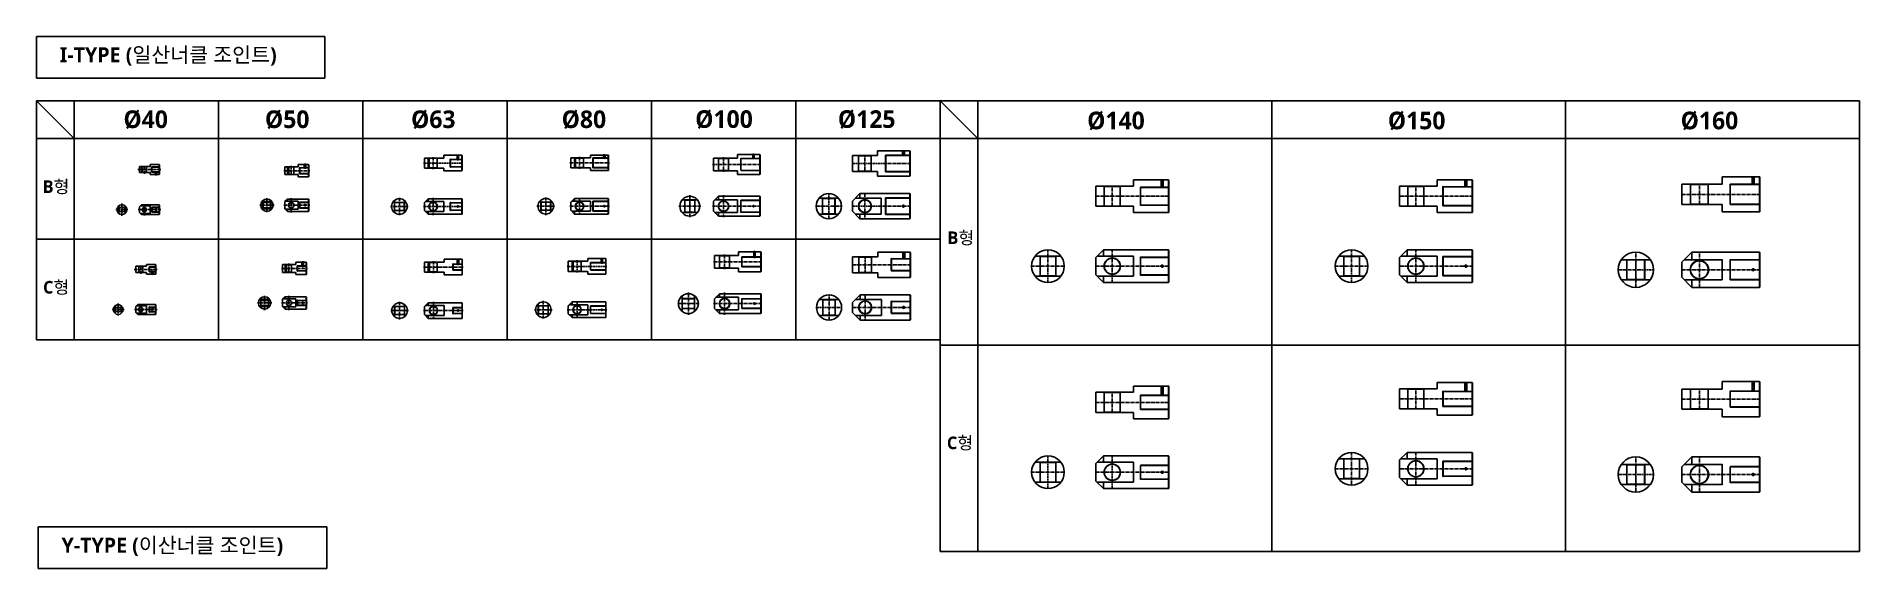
# Model space of a CAD drawing. Extents: x -819 to 29893, y -8942 to 9886.
# Drawn here: x -12 to 7239, y 2628 to 4743 of the extents above; entities that cross this region are included whole.
import ezdxf

# ---------------------------------------------------------------- set-up
doc = ezdxf.new("R2010")
doc.units = 0
doc.header["$LTSCALE"] = 10
doc.header["$MEASUREMENT"] = 0
for name, pattern in [('CENTER', [2, 1.25, -0.25, 0.25, -0.25]), ('HIDDEN', [0.375, 0.25, -0.125]), ('HIDDENX2', [0.75, 0.5, -0.25])]:
    doc.linetypes.add(name, pattern=pattern)
doc.layers.get('0').update_dxf_attribs({"linetype": 'CONTINUOUS'})
doc.layers.get('DEFPOINTS').update_dxf_attribs({"linetype": 'CONTINUOUS'})
for name, color, linetype in [('BOM-UDEF', 3, 'CONTINUOUS'), ('HIDDEN', 2, 'HIDDEN'), ('ML', 7, 'CONTINUOUS'), ('외형선', 3, 'CONTINUOUS')]:
    doc.layers.add(name, color=color, linetype=linetype)
doc.styles.add('H', font='txt.shx')
doc.styles.add('문자', font='romans.shx')

msp = doc.modelspace()

# ---------------------------------------------------------------- texts
at = {"attachment_point": 1, "style": '문자'}
for s, width, gutter_width, insert, char_height in [('{\\fMalgun Gothic|b1|i0|c129|p50;%%C40}', 124.533, 16, (334.5, 4448.8), 70), ('{\\fMalgun Gothic|b1|i0|c129|p50;%%C50}', 124.533, 16, (897.3, 4448.8), 70), ('{\\fMalgun Gothic|b1|i0|c129|p50;%%C63}', 124.533, 16, (1478.4, 4448.8), 70), ('{\\fMalgun Gothic|b1|i0|c129|p50;%%C80}', 124.533, 16, (2077.4, 4448.8), 70), ('{\\fMalgun Gothic|b1|i0|c129|p50;%%C100}', 124.533, 16, (2608.6, 4449.4), 70), ('{\\fMalgun Gothic|b1|i0|c129|p50;%%C125}', 124.533, 16, (3176, 4449.4), 70), ('{\\fMalgun Gothic|b1|i0|c129|p50;%%C140}', 124.533, 16, (4167.4, 4443.8), 70), ('{\\fMalgun Gothic|b1|i0|c129|p50;%%C150}', 124.533, 16, (5363.4, 4443.8), 70), ('{\\fMalgun Gothic|b1|i0|c129|p50;%%C160}', 124.533, 16, (6528, 4443.8), 70), ('{\\fMalgun Gothic|b1|i0|c129|p50;B형}', 655.383, 160, (12.9, 4170.8), 50), ('{\\fMalgun Gothic|b1|i0|c129|p50;B형}', 655.383, 160, (3611.3, 3967.7), 50), ('{\\fMalgun Gothic|b1|i0|c129|p50;C형}', 655.383, 160, (14.6, 3771), 50), ('{\\fMalgun Gothic|b1|i0|c129|p50;C형}', 655.383, 160, (3609.5, 3152.4), 50)]:
    msp.add_mtext_dynamic_manual_height_columns(s, width=width, gutter_width=gutter_width, heights=[0], dxfattribs=dict(at, insert=insert, char_height=char_height))
at = {"layer": 'BOM-UDEF', "char_height": 60, "attachment_point": 1, "style": 'H'}
for s, insert in [('{\\fMalgun Gothic|b1|i0|c129|p50;I\\fMalgun Gothic|b1|i0|c0|p50;-TYPE (\\fMalgun Gothic|b1|i0|c129|p50;일산너클 조인트)}', (80.8, 4699.9)), ('{\\fMalgun Gothic|b1|i0|c0|p50;Y-TYPE (\\fMalgun Gothic|b1|i0|c129|p50;이산너클 조인트)}', (88.1, 2750.4))]:
    msp.add_mtext_dynamic_manual_height_columns(s, width=1182.182, gutter_width=15, heights=[0], dxfattribs=dict(at, insert=insert))

# ---------------------------------------------------------------- linework, layer by layer
for p, q in [((-11.6, 4487.3), (-11.6, 3537.3)), ((138.4, 4337.3), (-11.6, 4487.3)), ((3582.4, 4487.3), (-11.6, 4487.3)), ((138.4, 3537.3), (138.4, 4487.3)), ((712.4, 3537.3), (712.4, 4487.3)), ((1286.4, 4487.3), (1286.4, 3537.3)), ((1860.4, 4487.3), (1860.4, 3537.3)), ((2434.4, 4487.3), (2434.4, 3537.3)), ((3008.4, 4487.3), (3008.4, 3537.3)), ((7239.4, 4487.3), (3582.4, 4487.3)), ((3732.4, 4337.3), (3582.4, 4487.3)), ((3582.4, 4487.3), (3582.4, 2695.3)), ((3732.4, 4487.3), (3732.4, 2695.3)), ((4901.4, 2695.3), (4901.4, 4487.3)), ((6070.4, 2695.3), (6070.4, 4487.3)), ((7239.4, 2695.3), (7239.4, 4487.3)), ((1286.4, 4337.3), (-11.6, 4337.3)), ((1286.4, 4337.3), (3582.4, 4337.3)), ((7239.4, 4337.3), (3582.4, 4337.3)), ((3582.4, 3937.3), (-11.6, 3937.3)), ((3582.4, 3537.3), (-11.6, 3537.3)), ((7239.4, 3516.3), (3582.4, 3516.3)), ((7239.4, 2695.3), (3582.4, 2695.3))]:
    msp.add_line(p, q)
at = {"layer": 'DEFPOINTS', "color": 0, "linetype": 'ByBlock'}
for p in [(397.7, 4226.5), (976.6, 4225), (1531.2, 4259.4), (1531.2, 4219.4), (2113.5, 4260.5), (2113.5, 4220.5), (2681.3, 4258.9), (2681.3, 4208.9), (397.7, 4201.5), (976.6, 4193.5), (2681.3, 4074.3), (1532, 3846), (2103.5, 3849), (2685.5, 3871.8), (383.1, 3829.4), (383.1, 3804.4), (967.5, 3836.3), (967.5, 3804.8), (1532, 3806), (2103.5, 3809), (2685.5, 3821.8), (2685.5, 3687.3)]:
    msp.add_point(p, dxfattribs=at)
at = {"layer": 'HIDDEN'}
for p, q in [((3433.5, 4269.7), (3433.5, 4287.7)), ((3434, 4269.7), (3434, 4287.7)), ((3440.8, 4269.7), (3440.8, 4287.7)), ((3441.5, 4269.7), (3441.5, 4287.7)), ((409.7, 4225.3), (408.5, 4226.5)), ((409.7, 4214), (409.7, 4225.3)), ((409.7, 4225.3), (425.7, 4225.3)), ((409.7, 4214), (409.7, 4202.7)), ((425.7, 4225.3), (426.9, 4226.5)), ((425.7, 4214), (425.7, 4225.3)), ((425.7, 4214), (425.7, 4202.7)), ((445.7, 4224.3), (445.7, 4203.7)), ((445.7, 4224.3), (446.7, 4224.3)), ((446.7, 4224.3), (446.7, 4203.7)), ((446.7, 4224), (477.7, 4224)), ((446.7, 4223.2), (477.7, 4223.2)), ((991.6, 4224), (990.6, 4225)), ((991.6, 4224), (1011.6, 4224)), ((991.6, 4209.2), (991.6, 4224)), ((991.6, 4209.2), (991.6, 4194.5)), ((1011.6, 4224), (1012.6, 4225)), ((1011.6, 4209.2), (1011.6, 4224)), ((1011.6, 4209.2), (1011.6, 4194.5)), ((1034.6, 4221.7), (1034.6, 4196.7)), ((1034.6, 4221.7), (1035.6, 4221.7)), ((1035.6, 4221.7), (1035.6, 4196.7)), ((1035.6, 4221.2), (1071.6, 4221.2)), ((1035.6, 4220.2), (1071.6, 4220.2)), ((1053.5, 4233.7), (1053.5, 4220.2)), ((1054.1, 4233.7), (1054.1, 4220.2)), ((1058.9, 4233.7), (1058.9, 4220.2)), ((1059.5, 4233.7), (1059.5, 4220.2)), ((1550.5, 4258.4), (1549.5, 4259.4)), ((1550.5, 4220.4), (1549.5, 4219.4)), ((1550.5, 4219.4), (1550.5, 4258.4)), ((1550.5, 4258.4), (1582, 4258.4)), ((1550.5, 4220.4), (1582, 4220.4)), ((1582, 4258.4), (1583, 4259.4)), ((1582, 4219.4), (1582, 4258.4)), ((1582, 4220.4), (1583, 4219.4)), ((1634.2, 4254.9), (1634.2, 4223.9)), ((1634.2, 4254.9), (1635.2, 4254.9)), ((1634.2, 4223.9), (1635.2, 4223.9)), ((1635.2, 4254.9), (1635.2, 4223.9)), ((1635.2, 4254.4), (1681.2, 4254.4)), ((1635.2, 4253.7), (1681.2, 4253.7)), ((1635.2, 4225.2), (1681.2, 4225.2)), ((1635.2, 4224.4), (1681.2, 4224.4)), ((1661.5, 4270.4), (1661.5, 4253.7)), ((1662.1, 4270.4), (1662.1, 4253.7)), ((1666.9, 4270.4), (1666.9, 4253.7)), ((1667.5, 4270.4), (1667.5, 4253.7)), ((2132.8, 4259.5), (2131.8, 4260.5)), ((2132.8, 4221.5), (2131.8, 4220.5)), ((2132.8, 4220.5), (2132.8, 4259.5)), ((2132.8, 4259.5), (2164.3, 4259.5)), ((2132.8, 4221.5), (2164.3, 4221.5)), ((2164.3, 4259.5), (2165.3, 4260.5)), ((2164.3, 4220.5), (2164.3, 4259.5)), ((2164.3, 4221.5), (2165.3, 4220.5)), ((2201.5, 4260.5), (2201.5, 4220.5)), ((2201.5, 4260.5), (2202.5, 4260.5)), ((2201.5, 4220.5), (2202.5, 4220.5)), ((2202.5, 4260.5), (2202.5, 4220.5)), ((2202.5, 4260), (2263.5, 4260)), ((2202.5, 4259.3), (2263.5, 4259.3)), ((2202.5, 4221.8), (2263.5, 4221.8)), ((2202.5, 4221), (2263.5, 4221)), ((2243.8, 4271.5), (2243.8, 4259.3)), ((2244.4, 4271.5), (2244.4, 4259.3)), ((2249.2, 4271.5), (2249.2, 4259.3)), ((2249.8, 4271.5), (2249.8, 4259.3)), ((2701.3, 4257.9), (2700.3, 4258.9)), ((2701.3, 4209.9), (2700.3, 4208.9)), ((2701.3, 4257.9), (2741.3, 4257.9)), ((2701.3, 4209.9), (2741.3, 4209.9)), ((2741.3, 4257.9), (2742.3, 4258.9)), ((2741.3, 4257.9), (2741.3, 4233.9)), ((2741.3, 4233.9), (2741.3, 4209.9)), ((2741.3, 4209.9), (2742.3, 4208.9)), ((2789.3, 4258.4), (2789.3, 4209.4)), ((2789.3, 4258.4), (2790.3, 4258.4)), ((2789.3, 4209.4), (2790.3, 4209.4)), ((2790.3, 4258.4), (2790.3, 4209.4)), ((2790.3, 4257.9), (2866.3, 4257.9)), ((2790.3, 4257.1), (2866.3, 4257.1)), ((2790.3, 4210.6), (2866.3, 4210.6)), ((2790.3, 4209.9), (2866.3, 4209.9)), ((2837.2, 4273.4), (2837.2, 4257.1)), ((2837.8, 4273.4), (2837.8, 4257.1)), ((2842.5, 4273.4), (2842.5, 4257.1)), ((2843.2, 4273.4), (2843.2, 4257.1)), ((3258.6, 4268.2), (3257.6, 4269.2)), ((3258.6, 4207.2), (3257.6, 4206.2)), ((3258.6, 4268.2), (3308.6, 4268.2)), ((3258.6, 4207.2), (3308.6, 4207.2)), ((3308.6, 4268.2), (3309.6, 4269.2)), ((3308.6, 4207.2), (3308.6, 4268.2)), ((3308.6, 4207.2), (3309.6, 4206.2)), ((3365.6, 4204.2), (3365.6, 4271.2)), ((3365.6, 4271.2), (3366.6, 4271.2)), ((3366.6, 4204.2), (3366.6, 4271.2)), ((3366.6, 4270.7), (3463.6, 4270.7)), ((3366.6, 4269.7), (3463.6, 4269.7)), ((3366.6, 4205.7), (3463.6, 4205.7)), ((409.7, 4202.7), (408.5, 4201.5)), ((409.7, 4202.7), (425.7, 4202.7)), ((425.7, 4202.7), (426.9, 4201.5)), ((445.7, 4203.7), (446.7, 4203.7)), ((446.7, 4204.7), (477.7, 4204.7)), ((446.7, 4204), (477.7, 4204)), ((459.9, 4194.5), (459.9, 4204.7)), ((460.7, 4194.5), (460.7, 4204.7)), ((466.4, 4194.5), (466.4, 4204.7)), ((467.1, 4194.5), (467.1, 4204.7)), ((991.6, 4194.5), (990.6, 4193.5)), ((991.6, 4194.5), (1011.6, 4194.5)), ((1011.6, 4194.5), (1012.6, 4193.5)), ((1034.6, 4196.7), (1035.6, 4196.7)), ((1035.6, 4198.2), (1071.6, 4198.2)), ((1035.6, 4197.2), (1071.6, 4197.2)), ((3365.6, 4204.2), (3366.6, 4204.2)), ((3366.6, 4204.7), (3463.6, 4204.7)), ((4235.7, 4146.7), (4234.7, 4147.7)), ((4298.7, 4146.7), (4235.7, 4146.7)), ((4298.7, 4146.7), (4299.7, 4147.7)), ((4298.7, 4068.7), (4298.7, 4146.7)), ((4379.2, 4144.2), (4379.2, 4071.2)), ((4379.2, 4144.2), (4380.2, 4144.2)), ((4380.2, 4144.2), (4380.2, 4071.2)), ((4380.2, 4143.7), (4492.2, 4143.7)), ((4380.2, 4142.7), (4492.2, 4142.7)), ((4462, 4142.7), (4462, 4172.7)), ((4462.6, 4142.7), (4462.6, 4172.7)), ((4469.4, 4142.7), (4469.4, 4172.7)), ((4470, 4142.7), (4470, 4172.7)), ((5443.3, 4146.7), (5442.3, 4147.7)), ((5506.3, 4146.7), (5443.3, 4146.7)), ((5506.3, 4146.7), (5507.3, 4147.7)), ((5506.3, 4068.7), (5506.3, 4146.7)), ((5581.8, 4069.2), (5581.8, 4146.2)), ((5581.8, 4146.2), (5582.8, 4146.2)), ((5582.8, 4069.2), (5582.8, 4146.2)), ((5582.8, 4145.7), (5699.8, 4145.7)), ((5582.8, 4144.7), (5699.8, 4144.7)), ((5669.7, 4144.7), (5669.7, 4172.7)), ((5670.3, 4144.7), (5670.3, 4172.7)), ((5677.1, 4144.7), (5677.1, 4172.7)), ((5677.7, 4144.7), (5677.7, 4172.7)), ((6567, 4154.2), (6566, 4155.2)), ((6638, 4154.2), (6567, 4154.2)), ((6638, 4154.2), (6639, 4155.2)), ((6638, 4076.2), (6638, 4154.2)), ((6724.5, 4155.7), (6725.5, 4155.7)), ((6724.5, 4074.7), (6724.5, 4155.7)), ((6725.5, 4074.7), (6725.5, 4155.7)), ((6725.5, 4155.2), (6842.5, 4155.2)), ((6725.5, 4154.2), (6842.5, 4154.2)), ((6812.3, 4154.2), (6812.3, 4185.2)), ((6812.9, 4154.2), (6812.9, 4185.2)), ((6819.7, 4154.2), (6819.7, 4185.2)), ((6820.3, 4154.2), (6820.3, 4185.2)), ((316.8, 4062.6), (315.6, 4063.8)), ((316.8, 4062.6), (316.8, 4046.4)), ((316.8, 4062.6), (328.1, 4062.6)), ((339.4, 4062.6), (328.1, 4062.6)), ((339.4, 4062.6), (340.6, 4063.8)), ((339.4, 4062.6), (339.4, 4046.4)), ((446.9, 4064.7), (446.9, 4044.3)), ((446.9, 4064.7), (448.1, 4064.7)), ((448.1, 4064.7), (448.1, 4044.3)), ((448.1, 4064.1), (477.7, 4064.1)), ((448.1, 4063.2), (477.7, 4063.2)), ((890.3, 4082.2), (889.3, 4083.2)), ((890.3, 4062.2), (889.3, 4061.2)), ((905.3, 4082.2), (890.3, 4082.2)), ((890.3, 4082.2), (890.3, 4062.2)), ((919.8, 4062.2), (890.3, 4062.2)), ((919.8, 4082.2), (904.8, 4082.2)), ((919.8, 4082.2), (920.8, 4083.2)), ((919.8, 4082.2), (919.8, 4062.2)), ((919.8, 4062.2), (920.8, 4061.2)), ((1034.6, 4084.7), (1034.6, 4059.7)), ((1034.6, 4084.7), (1035.6, 4084.7)), ((1035.6, 4084.7), (1035.6, 4059.7)), ((1035.6, 4084.2), (1071.6, 4084.2)), ((1035.6, 4083.2), (1071.6, 4083.2)), ((1035.6, 4061.2), (1071.6, 4061.2)), ((1413, 4082.5), (1412, 4083.5)), ((1432, 4082.5), (1413, 4082.5)), ((1413, 4082.5), (1413, 4051)), ((1451, 4082.5), (1432, 4082.5)), ((1451, 4082.5), (1452, 4083.5)), ((1451, 4082.5), (1451, 4051)), ((1634.2, 4082.4), (1634.2, 4051.4)), ((1634.2, 4082.4), (1635.2, 4082.4)), ((1635.2, 4082.4), (1635.2, 4051.4)), ((1635.2, 4081.9), (1681.2, 4081.9)), ((1635.2, 4081.1), (1681.2, 4081.1)), ((1995.2, 4083.6), (1994.2, 4084.6)), ((2014.2, 4083.6), (1995.2, 4083.6)), ((1995.2, 4083.6), (1995.2, 4052.1)), ((2033.2, 4083.6), (2014.2, 4083.6)), ((2033.2, 4083.6), (2034.2, 4084.6)), ((2033.2, 4083.6), (2033.2, 4052.1)), ((2201.5, 4088), (2201.5, 4048)), ((2201.5, 4088), (2202.5, 4088)), ((2202.5, 4088), (2202.5, 4048)), ((2202.5, 4087.5), (2263.5, 4087.5)), ((2202.5, 4086.7), (2263.5, 4086.7)), ((2566.9, 4092), (2565.9, 4093)), ((2606.9, 4092), (2566.9, 4092)), ((2566.9, 4092), (2566.9, 4067)), ((2566.9, 4068), (2566.9, 4044)), ((2606.9, 4092), (2607.9, 4093)), ((2606.9, 4068), (2606.9, 4092)), ((2606.9, 4068), (2606.9, 4044)), ((2789.3, 4092.5), (2789.3, 4043.5)), ((2789.3, 4092.5), (2790.3, 4092.5)), ((2790.3, 4092.5), (2790.3, 4043.5)), ((2790.3, 4092), (2866.3, 4092)), ((2790.3, 4091.2), (2866.3, 4091.2)), ((3114.7, 4098.7), (3113.7, 4099.7)), ((3114.7, 4098.7), (3164.7, 4098.7)), ((3114.7, 4037.7), (3114.7, 4098.7)), ((3164.7, 4098.7), (3165.7, 4099.7)), ((3164.7, 4037.7), (3164.7, 4098.7)), ((3365.6, 4101.7), (3366.6, 4101.7)), ((3365.6, 4034.7), (3365.6, 4101.7)), ((3366.6, 4034.7), (3366.6, 4101.7)), ((3366.6, 4101.2), (3463.6, 4101.2)), ((3366.6, 4100.2), (3463.6, 4100.2)), ((4235.7, 4068.7), (4234.7, 4067.7)), ((4298.7, 4068.7), (4235.7, 4068.7)), ((4298.7, 4068.7), (4299.7, 4067.7)), ((4379.2, 4071.2), (4380.2, 4071.2)), ((4380.2, 4072.7), (4492.2, 4072.7)), ((4380.2, 4071.7), (4492.2, 4071.7)), ((5443.3, 4068.7), (5442.3, 4067.7)), ((5506.3, 4068.7), (5443.3, 4068.7)), ((5506.3, 4068.7), (5507.3, 4067.7)), ((5581.8, 4069.2), (5582.8, 4069.2)), ((5582.8, 4070.7), (5699.8, 4070.7)), ((5582.8, 4069.7), (5699.8, 4069.7)), ((6567, 4076.2), (6566, 4075.2)), ((6638, 4076.2), (6567, 4076.2)), ((6638, 4076.2), (6639, 4075.2)), ((6724.5, 4074.7), (6725.5, 4074.7)), ((6725.5, 4076.2), (6842.5, 4076.2)), ((6725.5, 4075.2), (6842.5, 4075.2)), ((316.8, 4046.4), (315.6, 4045.2)), ((316.8, 4046.4), (328.1, 4046.4)), ((339.4, 4046.4), (328.1, 4046.4)), ((339.4, 4046.4), (340.6, 4045.2)), ((446.9, 4044.3), (448.1, 4044.3)), ((448.1, 4045.8), (477.7, 4045.8)), ((448.1, 4044.9), (477.7, 4044.9)), ((1034.6, 4059.7), (1035.6, 4059.7)), ((1035.6, 4060.2), (1071.6, 4060.2)), ((1413, 4051), (1412, 4050)), ((1432, 4051), (1413, 4051)), ((1451, 4051), (1432, 4051)), ((1451, 4051), (1452, 4050)), ((1634.2, 4051.4), (1635.2, 4051.4)), ((1635.2, 4052.6), (1681.2, 4052.6)), ((1635.2, 4051.9), (1681.2, 4051.9)), ((1995.2, 4052.1), (1994.2, 4051.1)), ((2033.2, 4052.1), (2014.2, 4052.1)), ((2033.2, 4052.1), (2034.2, 4051.1)), ((2201.5, 4048), (2202.5, 4048)), ((2202.5, 4049.2), (2263.5, 4049.2)), ((2202.5, 4048.5), (2263.5, 4048.5)), ((2566.9, 4044), (2565.9, 4043)), ((2606.9, 4044), (2566.9, 4044)), ((2606.9, 4044), (2607.9, 4043)), ((2789.3, 4043.5), (2790.3, 4043.5)), ((2790.3, 4044.7), (2866.3, 4044.7)), ((2790.3, 4044), (2866.3, 4044)), ((3114.7, 4037.7), (3113.7, 4036.7)), ((3114.7, 4037.7), (3164.7, 4037.7)), ((3164.7, 4037.7), (3165.7, 4036.7)), ((3365.6, 4034.7), (3366.6, 4034.7)), ((3366.6, 4036.2), (3463.6, 4036.2)), ((3366.6, 4035.2), (3463.6, 4035.2)), ((1044.3, 3845.1), (1044.3, 3829.8)), ((1045, 3845.1), (1045, 3829.8)), ((1049.7, 3845.1), (1049.7, 3829.8)), ((1050.3, 3845.1), (1050.3, 3829.8)), ((1551.2, 3845), (1550.2, 3846)), ((1551.2, 3807), (1551.2, 3845)), ((1551.2, 3845), (1582.7, 3845)), ((1582.7, 3845), (1583.7, 3846)), ((1582.7, 3807), (1582.7, 3845)), ((1662.3, 3856), (1662.3, 3837.2)), ((1662.9, 3856), (1662.9, 3837.2)), ((1667.6, 3856), (1667.6, 3837.2)), ((1668.3, 3856), (1668.3, 3837.2)), ((2122.8, 3848), (2121.8, 3849)), ((2122.8, 3809), (2122.8, 3848)), ((2122.8, 3848), (2154.3, 3848)), ((2154.3, 3848), (2155.3, 3849)), ((2154.3, 3809), (2154.3, 3848)), ((2191.5, 3844.5), (2191.5, 3813.5)), ((2191.5, 3844.5), (2192.5, 3844.5)), ((2192.5, 3844.5), (2192.5, 3813.5)), ((2192.5, 3844), (2253.5, 3844)), ((2192.5, 3843.2), (2253.5, 3843.2)), ((2233.8, 3860), (2233.8, 3843.2)), ((2234.4, 3860), (2234.4, 3843.2)), ((2239.2, 3860), (2239.2, 3843.2)), ((2239.8, 3860), (2239.8, 3843.2)), ((2705.5, 3870.8), (2704.5, 3871.8)), ((2705.5, 3870.8), (2745.5, 3870.8)), ((2745.5, 3870.8), (2746.5, 3871.8)), ((2745.5, 3870.8), (2745.5, 3846.8)), ((2745.5, 3846.8), (2745.5, 3822.8)), ((2793.5, 3866.8), (2793.5, 3826.8)), ((2793.5, 3866.8), (2794.5, 3866.8)), ((2794.5, 3866.8), (2794.5, 3826.8)), ((2794.5, 3866.3), (2870.5, 3866.3)), ((2794.5, 3865.6), (2870.5, 3865.6)), ((2841.4, 3886.8), (2841.4, 3865.6)), ((2842, 3886.8), (2842, 3865.6)), ((2846.7, 3886.8), (2846.7, 3865.6)), ((2847.4, 3886.8), (2847.4, 3865.6)), ((3259.6, 3865.7), (3258.6, 3866.7)), ((3259.6, 3865.7), (3309.6, 3865.7)), ((3309.6, 3865.7), (3310.6, 3866.7)), ((3309.6, 3804.7), (3309.6, 3865.7)), ((3387.6, 3859.7), (3387.6, 3810.7)), ((3387.6, 3859.7), (3388.6, 3859.7)), ((3388.6, 3859.7), (3388.6, 3810.7)), ((3388.6, 3859.2), (3464.6, 3859.2)), ((3388.6, 3858.5), (3464.6, 3858.5)), ((3434.5, 3858.5), (3434.5, 3885.2)), ((3435, 3858.5), (3435, 3885.2)), ((3441.8, 3858.5), (3441.8, 3885.2)), ((3442.5, 3858.5), (3442.5, 3885.2)), ((3980.1, 3868.8), (3979.1, 3869.8)), ((4043.1, 3868.8), (3980.1, 3868.8)), ((3980.1, 3790.8), (3980.1, 3868.8)), ((4043.1, 3868.8), (4044.1, 3869.8)), ((4043.1, 3790.8), (4043.1, 3868.8)), ((4379.2, 3866.3), (4379.2, 3793.3)), ((4379.2, 3866.3), (4380.2, 3866.3)), ((4380.2, 3866.3), (4380.2, 3793.3)), ((4380.2, 3865.8), (4492.2, 3865.8)), ((4380.2, 3864.8), (4492.2, 3864.8)), ((5187.8, 3868.8), (5186.8, 3869.8)), ((5187.8, 3790.8), (5187.8, 3868.8)), ((5250.8, 3868.8), (5187.8, 3868.8)), ((5250.8, 3868.8), (5251.8, 3869.8)), ((5250.8, 3790.8), (5250.8, 3868.8)), ((5581.8, 3868.3), (5582.8, 3868.3)), ((5581.8, 3791.3), (5581.8, 3868.3)), ((5582.8, 3791.3), (5582.8, 3868.3)), ((5582.8, 3867.8), (5699.8, 3867.8)), ((5582.8, 3866.8), (5699.8, 3866.8)), ((6314, 3854.5), (6313, 3855.5)), ((6385, 3854.5), (6314, 3854.5)), ((6314, 3776.5), (6314, 3854.5)), ((6385, 3854.5), (6386, 3855.5)), ((6385, 3776.5), (6385, 3854.5)), ((6724.5, 3856), (6725.5, 3856)), ((6724.5, 3775), (6724.5, 3856)), ((6725.5, 3775), (6725.5, 3856)), ((6725.5, 3855.5), (6842.5, 3855.5)), ((6725.5, 3854.5), (6842.5, 3854.5)), ((395.1, 3828.2), (393.9, 3829.4)), ((395.1, 3805.6), (393.9, 3804.4)), ((395.1, 3816.9), (395.1, 3828.2)), ((395.1, 3828.2), (411.1, 3828.2)), ((395.1, 3816.9), (395.1, 3805.6)), ((395.1, 3805.6), (411.1, 3805.6)), ((411.1, 3828.2), (412.3, 3829.4)), ((411.1, 3816.9), (411.1, 3828.2)), ((411.1, 3816.9), (411.1, 3805.6)), ((411.1, 3805.6), (412.3, 3804.4)), ((436.7, 3827.1), (436.7, 3806.7)), ((436.7, 3827.1), (437.9, 3827.1)), ((436.7, 3806.7), (437.9, 3806.7)), ((437.9, 3827.1), (437.9, 3806.7)), ((437.9, 3826.5), (463.1, 3826.5)), ((437.9, 3825.6), (463.1, 3825.6)), ((437.9, 3808.2), (463.1, 3808.2)), ((437.9, 3807.3), (463.1, 3807.3)), ((445.4, 3797.4), (445.4, 3808.2)), ((446.1, 3797.4), (446.1, 3808.2)), ((451.8, 3797.4), (451.8, 3808.2)), ((452.5, 3797.4), (452.5, 3808.2)), ((982.5, 3835.3), (981.5, 3836.3)), ((982.5, 3805.8), (981.5, 3804.8)), ((982.5, 3820.6), (982.5, 3835.3)), ((982.5, 3835.3), (1002.5, 3835.3)), ((982.5, 3820.6), (982.5, 3805.8)), ((982.5, 3805.8), (1002.5, 3805.8)), ((1002.5, 3835.3), (1003.5, 3836.3)), ((1002.5, 3820.6), (1002.5, 3835.3)), ((1002.5, 3820.6), (1002.5, 3805.8)), ((1002.5, 3805.8), (1003.5, 3804.8)), ((1025.5, 3831.1), (1025.5, 3810.1)), ((1025.5, 3831.1), (1026.5, 3831.1)), ((1025.5, 3810.1), (1026.5, 3810.1)), ((1026.5, 3831.1), (1026.5, 3810.1)), ((1026.5, 3830.6), (1062.5, 3830.6)), ((1026.5, 3829.8), (1062.5, 3829.8)), ((1026.5, 3811.3), (1062.5, 3811.3)), ((1026.5, 3810.6), (1062.5, 3810.6)), ((1551.2, 3807), (1550.2, 3806)), ((1551.2, 3807), (1582.7, 3807)), ((1582.7, 3807), (1583.7, 3806)), ((1645, 3838.5), (1645, 3813.5)), ((1645, 3838.5), (1646, 3838.5)), ((1645, 3813.5), (1646, 3813.5)), ((1646, 3838.5), (1646, 3813.5)), ((1646, 3838), (1682, 3838)), ((1646, 3837.2), (1682, 3837.2)), ((1646, 3814.7), (1682, 3814.7)), ((1646, 3814), (1682, 3814)), ((2122.8, 3810), (2121.8, 3809)), ((2122.8, 3810), (2154.3, 3810)), ((2154.3, 3810), (2155.3, 3809)), ((2191.5, 3813.5), (2192.5, 3813.5)), ((2192.5, 3814.7), (2253.5, 3814.7)), ((2192.5, 3814), (2253.5, 3814)), ((2705.5, 3822.8), (2704.5, 3821.8)), ((2705.5, 3822.8), (2745.5, 3822.8)), ((2745.5, 3822.8), (2746.5, 3821.8)), ((2793.5, 3826.8), (2794.5, 3826.8)), ((2794.5, 3828.1), (2870.5, 3828.1)), ((2794.5, 3827.3), (2870.5, 3827.3)), ((3259.6, 3804.7), (3258.6, 3803.7)), ((3259.6, 3804.7), (3309.6, 3804.7)), ((3309.6, 3804.7), (3310.6, 3803.7)), ((3387.6, 3810.7), (3388.6, 3810.7)), ((3388.6, 3812), (3464.6, 3812)), ((3388.6, 3811.2), (3464.6, 3811.2)), ((3980.1, 3790.8), (3979.1, 3789.8)), ((4043.1, 3790.8), (3980.1, 3790.8)), ((4043.1, 3790.8), (4044.1, 3789.8)), ((4379.2, 3793.3), (4380.2, 3793.3)), ((4380.2, 3794.8), (4492.2, 3794.8)), ((4380.2, 3793.8), (4492.2, 3793.8)), ((5187.8, 3790.8), (5186.8, 3789.8)), ((5250.8, 3790.8), (5187.8, 3790.8)), ((5250.8, 3790.8), (5251.8, 3789.8)), ((5581.8, 3791.3), (5582.8, 3791.3)), ((5582.8, 3792.8), (5699.8, 3792.8)), ((5582.8, 3791.8), (5699.8, 3791.8)), ((6314, 3776.5), (6313, 3775.5)), ((6385, 3776.5), (6314, 3776.5)), ((6385, 3776.5), (6386, 3775.5)), ((6724.5, 3775), (6725.5, 3775)), ((6725.5, 3776.5), (6842.5, 3776.5)), ((6725.5, 3775.5), (6842.5, 3775.5)), ((2557.2, 3700.9), (2556.2, 3701.9)), ((2557.2, 3700.9), (2557.2, 3660.9)), ((2581.2, 3700.9), (2557.2, 3700.9)), ((2581.2, 3700.9), (2605.2, 3700.9)), ((2605.2, 3700.9), (2606.2, 3701.9)), ((2605.2, 3700.9), (2605.2, 3660.9)), ((2793.5, 3700.9), (2793.5, 3660.9)), ((2793.5, 3700.9), (2794.5, 3700.9)), ((2794.5, 3700.9), (2794.5, 3660.9)), ((2794.5, 3700.4), (2870.5, 3700.4)), ((2794.5, 3699.7), (2870.5, 3699.7)), ((302.2, 3665.5), (301, 3666.7)), ((302.2, 3665.5), (302.2, 3649.3)), ((302.2, 3665.5), (313.5, 3665.5)), ((302.2, 3649.3), (313.5, 3649.3)), ((324.8, 3665.5), (313.5, 3665.5)), ((324.8, 3649.3), (313.5, 3649.3)), ((324.8, 3665.5), (326, 3666.7)), ((324.8, 3665.5), (324.8, 3649.3)), ((436.7, 3667.6), (436.7, 3647.2)), ((436.7, 3667.6), (437.9, 3667.6)), ((436.7, 3647.2), (437.9, 3647.2)), ((437.9, 3667.6), (437.9, 3647.2)), ((437.9, 3667), (463.1, 3667)), ((437.9, 3666.1), (463.1, 3666.1)), ((437.9, 3648.7), (463.1, 3648.7)), ((437.9, 3647.8), (463.1, 3647.8)), ((881.2, 3693.5), (880.2, 3694.5)), ((881.2, 3673.5), (880.2, 3672.5)), ((896.2, 3693.5), (881.2, 3693.5)), ((881.2, 3693.5), (881.2, 3673.5)), ((910.7, 3673.5), (881.2, 3673.5)), ((910.7, 3693.5), (895.7, 3693.5)), ((910.7, 3693.5), (911.7, 3694.5)), ((910.7, 3693.5), (910.7, 3673.5)), ((910.7, 3673.5), (911.7, 3672.5)), ((1025.5, 3694), (1025.5, 3673)), ((1025.5, 3694), (1026.5, 3694)), ((1025.5, 3673), (1026.5, 3673)), ((1026.5, 3694), (1026.5, 3673)), ((1026.5, 3693.5), (1062.5, 3693.5)), ((1026.5, 3692.8), (1062.5, 3692.8)), ((1026.5, 3674.3), (1062.5, 3674.3)), ((1026.5, 3673.5), (1062.5, 3673.5)), ((1413.7, 3669), (1412.7, 3670)), ((1452.7, 3637.4), (1412.7, 3637.4)), ((1432.7, 3669), (1413.7, 3669)), ((1413.7, 3669), (1413.7, 3637.5)), ((1451.7, 3669), (1432.7, 3669)), ((1451.7, 3637.5), (1432.7, 3637.5)), ((1451.7, 3669), (1452.7, 3670)), ((1451.7, 3669), (1451.7, 3637.5)), ((1451.7, 3637.5), (1452.7, 3636.5)), ((1645, 3665.9), (1645, 3640.9)), ((1645, 3665.9), (1646, 3665.9)), ((1645, 3640.9), (1646, 3640.9)), ((1646, 3665.9), (1646, 3640.9)), ((1646, 3665.4), (1682, 3665.4)), ((1646, 3664.7), (1682, 3664.7)), ((1646, 3642.2), (1682, 3642.2)), ((1646, 3641.4), (1682, 3641.4)), ((1985.3, 3672.1), (1984.3, 3673.1)), ((1985.3, 3640.6), (1984.3, 3639.6)), ((2004.3, 3672.1), (1985.3, 3672.1)), ((1985.3, 3672.1), (1985.3, 3640.6)), ((2004.3, 3640.6), (1985.3, 3640.6)), ((2023.3, 3672.1), (2004.3, 3672.1)), ((2023.3, 3640.6), (2004.3, 3640.6)), ((2023.3, 3672.1), (2024.3, 3673.1)), ((2023.3, 3672.1), (2023.3, 3640.6)), ((2023.3, 3640.6), (2024.3, 3639.6)), ((2191.5, 3672), (2191.5, 3641)), ((2191.5, 3672), (2192.5, 3672)), ((2191.5, 3641), (2192.5, 3641)), ((2192.5, 3672), (2192.5, 3641)), ((2192.5, 3671.5), (2253.5, 3671.5)), ((2192.5, 3670.7), (2253.5, 3670.7)), ((2192.5, 3642.2), (2253.5, 3642.2)), ((2192.5, 3641.5), (2253.5, 3641.5)), ((2557.2, 3660.9), (2556.2, 3659.9)), ((2557.2, 3660.9), (2582.2, 3660.9)), ((2581.2, 3660.9), (2605.2, 3660.9)), ((2605.2, 3660.9), (2606.2, 3659.9)), ((2793.5, 3660.9), (2794.5, 3660.9)), ((2794.5, 3662.2), (2870.5, 3662.2)), ((2794.5, 3661.4), (2870.5, 3661.4)), ((3115.7, 3696.2), (3114.7, 3697.2)), ((3115.7, 3635.2), (3114.7, 3634.2)), ((3115.7, 3696.2), (3165.7, 3696.2)), ((3115.7, 3635.2), (3115.7, 3696.2)), ((3115.7, 3635.2), (3165.7, 3635.2)), ((3165.7, 3696.2), (3166.7, 3697.2)), ((3165.7, 3635.2), (3165.7, 3696.2)), ((3165.7, 3635.2), (3166.7, 3634.2)), ((3387.6, 3690.2), (3387.6, 3641.2)), ((3387.6, 3690.2), (3388.6, 3690.2)), ((3387.6, 3641.2), (3388.6, 3641.2)), ((3388.6, 3690.2), (3388.6, 3641.2)), ((3388.6, 3689.7), (3464.6, 3689.7)), ((3388.6, 3689), (3464.6, 3689)), ((3388.6, 3642.5), (3464.6, 3642.5)), ((3388.6, 3641.7), (3464.6, 3641.7)), ((4462, 3315.4), (4462, 3353.4)), ((4462.6, 3315.4), (4462.6, 3353.4)), ((4469.4, 3315.4), (4469.4, 3353.4)), ((4470, 3315.4), (4470, 3353.4)), ((5443.3, 3341.2), (5442.3, 3342.2)), ((5506.3, 3341.2), (5443.3, 3341.2)), ((5506.3, 3341.2), (5507.3, 3342.2)), ((5506.3, 3263.2), (5506.3, 3341.2)), ((5669.7, 3331.2), (5669.7, 3367.2)), ((5670.3, 3331.2), (5670.3, 3367.2)), ((5677.1, 3331.2), (5677.1, 3367.2)), ((5677.7, 3331.2), (5677.7, 3367.2)), ((6567, 3340.3), (6566, 3341.3)), ((6638, 3340.3), (6567, 3340.3)), ((6638, 3340.3), (6639, 3341.3)), ((6638, 3262.3), (6638, 3340.3)), ((6812.3, 3332.3), (6812.3, 3371.3)), ((6812.9, 3332.3), (6812.9, 3371.3)), ((6819.7, 3332.3), (6819.7, 3371.3)), ((6820.3, 3332.3), (6820.3, 3371.3)), ((4235.7, 3327.4), (4234.7, 3328.4)), ((4298.7, 3327.4), (4235.7, 3327.4)), ((4298.7, 3327.4), (4299.7, 3328.4)), ((4298.7, 3249.4), (4298.7, 3327.4)), ((4379.2, 3259.9), (4379.2, 3316.9)), ((4379.2, 3316.9), (4380.2, 3316.9)), ((4380.2, 3259.9), (4380.2, 3316.9)), ((4380.2, 3316.4), (4492.2, 3316.4)), ((4380.2, 3315.4), (4492.2, 3315.4)), ((5443.3, 3263.2), (5442.3, 3262.2)), ((5506.3, 3263.2), (5443.3, 3263.2)), ((5506.3, 3263.2), (5507.3, 3262.2)), ((5581.8, 3332.7), (5582.8, 3332.7)), ((5581.8, 3271.7), (5581.8, 3332.7)), ((5581.8, 3271.7), (5582.8, 3271.7)), ((5582.8, 3271.7), (5582.8, 3332.7)), ((5582.8, 3332.2), (5699.8, 3332.2)), ((5582.8, 3331.2), (5699.8, 3331.2)), ((5582.8, 3273.2), (5699.8, 3273.2)), ((5582.8, 3272.2), (5699.8, 3272.2)), ((6724.5, 3333.8), (6725.5, 3333.8)), ((6724.5, 3268.8), (6724.5, 3333.8)), ((6724.5, 3268.8), (6725.5, 3268.8)), ((6725.5, 3268.8), (6725.5, 3333.8)), ((6725.5, 3333.3), (6842.5, 3333.3)), ((6725.5, 3332.3), (6842.5, 3332.3)), ((6725.5, 3270.3), (6842.5, 3270.3)), ((6725.5, 3269.3), (6842.5, 3269.3)), ((4235.7, 3249.4), (4234.7, 3248.4)), ((4298.7, 3249.4), (4235.7, 3249.4)), ((4298.7, 3249.4), (4299.7, 3248.4)), ((4379.2, 3259.9), (4380.2, 3259.9)), ((4380.2, 3261.4), (4492.2, 3261.4)), ((4380.2, 3260.4), (4492.2, 3260.4)), ((6567, 3262.3), (6566, 3261.3)), ((6638, 3262.3), (6567, 3262.3)), ((6638, 3262.3), (6639, 3261.3)), ((3980.1, 3049.6), (3979.1, 3050.6)), ((3980.1, 2971.6), (3980.1, 3049.6)), ((4043.1, 3049.6), (3980.1, 3049.6)), ((4043.1, 3049.6), (4044.1, 3050.6)), ((4043.1, 2971.6), (4043.1, 3049.6)), ((5187.8, 3063.4), (5186.8, 3064.4)), ((5187.8, 2985.4), (5187.8, 3063.4)), ((5250.8, 3063.4), (5187.8, 3063.4)), ((5250.8, 3063.4), (5251.8, 3064.4)), ((5250.8, 2985.4), (5250.8, 3063.4)), ((5581.8, 3054.9), (5582.8, 3054.9)), ((5581.8, 2993.9), (5581.8, 3054.9)), ((5582.8, 2993.9), (5582.8, 3054.9)), ((5582.8, 3054.4), (5699.8, 3054.4)), ((5582.8, 3053.4), (5699.8, 3053.4)), ((4379.2, 3039.1), (4380.2, 3039.1)), ((4379.2, 2982.1), (4379.2, 3039.1)), ((4379.2, 2982.1), (4380.2, 2982.1)), ((4380.2, 2982.1), (4380.2, 3039.1)), ((4380.2, 3038.6), (4492.2, 3038.6)), ((4380.2, 3037.6), (4492.2, 3037.6)), ((4380.2, 2983.6), (4492.2, 2983.6)), ((4380.2, 2982.6), (4492.2, 2982.6)), ((5187.8, 2985.4), (5186.8, 2984.4)), ((5250.8, 2985.4), (5187.8, 2985.4)), ((5250.8, 2985.4), (5251.8, 2984.4)), ((5581.8, 2993.9), (5582.8, 2993.9)), ((5582.8, 2995.4), (5699.8, 2995.4)), ((5582.8, 2994.4), (5699.8, 2994.4)), ((6314, 3040.6), (6313, 3041.6)), ((6385, 3040.6), (6314, 3040.6)), ((6314, 2962.6), (6314, 3040.6)), ((6385, 3040.6), (6386, 3041.6)), ((6385, 2962.6), (6385, 3040.6)), ((6724.5, 3034.1), (6725.5, 3034.1)), ((6724.5, 2969.1), (6724.5, 3034.1)), ((6725.5, 2969.1), (6725.5, 3034.1)), ((6725.5, 3033.6), (6842.5, 3033.6)), ((6725.5, 3032.6), (6842.5, 3032.6)), ((3980.1, 2971.6), (3979.1, 2970.6)), ((4043.1, 2971.6), (3980.1, 2971.6)), ((4043.1, 2971.6), (4044.1, 2970.6)), ((6314, 2962.6), (6313, 2961.6)), ((6385, 2962.6), (6314, 2962.6)), ((6385, 2962.6), (6386, 2961.6)), ((6724.5, 2969.1), (6725.5, 2969.1)), ((6725.5, 2970.6), (6842.5, 2970.6)), ((6725.5, 2969.6), (6842.5, 2969.6))]:
    msp.add_line(p, q, dxfattribs=at)
for centre in [(3436.2, 4068.2), (4466, 3829.8), (5673.7, 3829.8), (6816.3, 3815.5), (3437.2, 3665.7), (4466, 3010.6), (5673.7, 3024.4), (6816.3, 3001.6)]:
    msp.add_arc(centre, 4, 237.06162, 187.15951, dxfattribs=at)
at = {"layer": 'ML'}
for p, q in [((3333.6, 4287.7), (3462.6, 4287.7)), ((3333.6, 4269.2), (3333.6, 4287.7)), ((3462.6, 4187.7), (3462.6, 4287.7)), ((3463.6, 4286.7), (3462.6, 4287.7)), ((3463.6, 4188.7), (3463.6, 4286.7)), ((397.7, 4226.5), (440.3, 4226.5)), ((397.7, 4226.5), (397.7, 4201.5)), ((405.7, 4201.5), (405.7, 4226.5)), ((440.3, 4233.5), (476.5, 4233.5)), ((440.3, 4226.5), (440.3, 4233.5)), ((476.5, 4194.5), (476.5, 4233.5)), ((476.5, 4233.5), (477.7, 4232.3)), ((477.7, 4232.3), (477.7, 4195.7)), ((976.6, 4225), (1029.6, 4225)), ((976.6, 4225), (976.6, 4193.5)), ((986.6, 4225), (986.6, 4193.5)), ((1029.6, 4233.7), (1070.6, 4233.7)), ((1029.6, 4233.7), (1029.6, 4225)), ((1070.6, 4233.7), (1070.6, 4184.7)), ((1070.6, 4233.7), (1071.6, 4232.7)), ((1071.6, 4232.7), (1071.6, 4185.7)), ((1531.2, 4259.4), (1609.2, 4259.4)), ((1531.2, 4255.4), (1531.2, 4259.4)), ((1531.2, 4255.4), (1531.2, 4219.4)), ((1531.2, 4219.4), (1609.2, 4219.4)), ((1546.2, 4259.4), (1546.2, 4219.4)), ((1609.2, 4259.4), (1609.2, 4270.4)), ((1609.2, 4270.4), (1680.2, 4270.4)), ((1609.2, 4219.4), (1609.2, 4208.4)), ((1609.2, 4208.4), (1680.2, 4208.4)), ((1680.2, 4270.4), (1680.2, 4208.4)), ((1680.2, 4270.4), (1681.2, 4269.4)), ((1680.2, 4208.4), (1681.2, 4209.4)), ((1681.2, 4269.4), (1681.2, 4209.4)), ((2113.5, 4260.5), (2191.5, 4260.5)), ((2113.5, 4256.5), (2113.5, 4260.5)), ((2113.5, 4256.5), (2113.5, 4220.5)), ((2113.5, 4220.5), (2191.5, 4220.5)), ((2128.5, 4260.5), (2128.5, 4220.5)), ((2191.5, 4260.5), (2191.5, 4271.5)), ((2191.5, 4271.5), (2262.5, 4271.5)), ((2191.5, 4220.5), (2191.5, 4209.5)), ((2191.5, 4209.5), (2262.5, 4209.5)), ((2262.5, 4271.5), (2262.5, 4209.5)), ((2262.5, 4271.5), (2263.5, 4270.5)), ((2262.5, 4209.5), (2263.5, 4210.5)), ((2263.5, 4270.5), (2263.5, 4210.5)), ((2681.3, 4258.9), (2776.3, 4258.9)), ((2681.3, 4258.9), (2681.3, 4208.9)), ((2681.3, 4208.9), (2776.3, 4208.9)), ((2701.3, 4258.9), (2701.3, 4208.9)), ((2701.3, 4233.8), (2701.3, 4209.9)), ((2776.3, 4258.9), (2776.3, 4273.4)), ((2776.3, 4273.4), (2865.3, 4273.4)), ((2776.3, 4208.9), (2776.3, 4194.4)), ((2865.3, 4194.4), (2865.3, 4273.4)), ((2865.3, 4273.4), (2866.3, 4272.4)), ((2866.3, 4272.4), (2866.3, 4195.4)), ((3233.6, 4269.2), (3333.6, 4269.2)), ((3233.6, 4206.2), (3233.6, 4269.2)), ((3233.6, 4206.2), (3333.6, 4206.2)), ((3258.6, 4206.2), (3258.6, 4269.2)), ((3333.6, 4206.2), (3333.6, 4187.7)), ((397.7, 4201.5), (440.3, 4201.5)), ((440.3, 4201.5), (440.3, 4194.5)), ((440.3, 4194.5), (476.5, 4194.5)), ((476.5, 4194.5), (477.7, 4195.7)), ((976.6, 4193.5), (1029.6, 4193.5)), ((1029.6, 4193.5), (1029.6, 4184.7)), ((1029.6, 4184.7), (1070.6, 4184.7)), ((1070.6, 4184.7), (1071.6, 4185.7)), ((2776.3, 4194.4), (2865.3, 4194.4)), ((2865.3, 4194.4), (2866.3, 4195.4)), ((3333.6, 4187.7), (3462.6, 4187.7)), ((3463.6, 4188.7), (3462.6, 4187.7)), ((4202.2, 4147.7), (4352.2, 4147.7)), ((4202.2, 4067.7), (4202.2, 4147.7)), ((4235.7, 4067.7), (4235.7, 4147.7)), ((4352.2, 4172.7), (4491.2, 4172.7)), ((4352.2, 4147.7), (4352.2, 4172.7)), ((4491.2, 4172.7), (4492.2, 4171.7)), ((4491.2, 4172.7), (4491.2, 4042.7)), ((4492.2, 4043.7), (4492.2, 4171.7)), ((5409.8, 4147.7), (5559.8, 4147.7)), ((5409.8, 4067.7), (5409.8, 4147.7)), ((5443.3, 4067.7), (5443.3, 4147.7)), ((5559.8, 4172.7), (5698.8, 4172.7)), ((5559.8, 4147.7), (5559.8, 4172.7)), ((5698.8, 4172.7), (5699.8, 4171.7)), ((5698.8, 4172.7), (5698.8, 4042.7)), ((5699.8, 4043.7), (5699.8, 4171.7)), ((6532.5, 4155.2), (6692.5, 4155.2)), ((6532.5, 4075.2), (6532.5, 4155.2)), ((6567, 4075.2), (6567, 4155.2)), ((6692.5, 4185.2), (6841.5, 4185.2)), ((6692.5, 4155.2), (6692.5, 4185.2)), ((6841.5, 4045.2), (6841.5, 4185.2)), ((6842.5, 4184.2), (6841.5, 4185.2)), ((6842.5, 4046.2), (6842.5, 4184.2)), ((315.6, 4069.4), (315.6, 4039.5)), ((340.6, 4069.4), (340.6, 4039.5)), ((397.7, 4066), (405.7, 4074)), ((397.7, 4066), (397.7, 4043)), ((401.2, 4069.5), (440.3, 4069.5)), ((405.7, 4074), (405.7, 4069.5)), ((405.7, 4074), (476.5, 4074)), ((440.3, 4069.5), (440.3, 4039.5)), ((476.5, 4074), (477.7, 4072.8)), ((476.5, 4035), (476.5, 4074)), ((477.7, 4072.8), (477.7, 4036.2)), ((889.3, 4090.9), (889.3, 4053.4)), ((920.8, 4086.7), (889.3, 4086.7)), ((920.8, 4090.9), (920.8, 4053.4)), ((976.6, 4086.7), (986.6, 4096.7)), ((976.6, 4086.7), (976.6, 4057.7)), ((977.9, 4087.9), (1029.6, 4087.9)), ((986.6, 4096.7), (1070.6, 4096.7)), ((986.6, 4096.7), (986.6, 4087.9)), ((1029.6, 4087.9), (1029.6, 4056.4)), ((1058.9, 4072.2), (1058.9, 4070.3)), ((1070.6, 4096.7), (1070.6, 4047.7)), ((1070.6, 4096.7), (1071.6, 4095.7)), ((1071.6, 4095.7), (1071.6, 4048.7)), ((1412, 4090.6), (1412, 4043.2)), ((1452, 4082.9), (1412, 4082.9)), ((1452, 4090.6), (1452, 4043.2)), ((1531.2, 4082.9), (1546.2, 4097.9)), ((1531.2, 4082.9), (1531.2, 4050.9)), ((1535.2, 4086.9), (1609.2, 4086.9)), ((1546.2, 4097.9), (1680.2, 4097.9)), ((1546.2, 4097.9), (1546.2, 4086.9)), ((1609.2, 4086.9), (1609.2, 4046.9)), ((1680.2, 4097.9), (1681.2, 4096.9)), ((1680.2, 4097.9), (1680.2, 4035.9)), ((1681.2, 4096.9), (1681.2, 4036.9)), ((1994.2, 4091.7), (1994.2, 4044.3)), ((2034.2, 4084), (1994.2, 4084)), ((2034.2, 4091.7), (2034.2, 4044.3)), ((2113.5, 4084), (2128.5, 4099)), ((2113.5, 4084), (2113.5, 4052)), ((2117.5, 4088), (2191.5, 4088)), ((2128.5, 4099), (2262.5, 4099)), ((2128.5, 4099), (2128.5, 4088)), ((2191.5, 4088), (2191.5, 4048)), ((2262.5, 4099), (2263.5, 4098)), ((2262.5, 4099), (2262.5, 4037)), ((2263.5, 4098), (2263.5, 4038)), ((2617.5, 4093), (2556.3, 4093)), ((2567.4, 4043), (2567.4, 4093)), ((2606.4, 4043), (2606.4, 4093)), ((2681.3, 4087.5), (2701.3, 4107.5)), ((2681.3, 4087.5), (2681.3, 4048.5)), ((2686.8, 4093), (2776.3, 4093)), ((2701.3, 4107.5), (2865.3, 4107.5)), ((2701.3, 4107.5), (2701.3, 4093)), ((2776.3, 4093), (2776.3, 4043)), ((2865.3, 4107.5), (2866.3, 4106.5)), ((2865.3, 4028.5), (2865.3, 4107.5)), ((2866.3, 4106.5), (2866.3, 4029.5)), ((3178.5, 4099.7), (3100.9, 4099.7)), ((3115.2, 4036.7), (3115.2, 4099.7)), ((3164.2, 4036.7), (3164.2, 4099.7)), ((3263.6, 4118.2), (3233.6, 4088.2)), ((3233.6, 4048.2), (3233.6, 4088.2)), ((3245.1, 4099.7), (3348.6, 4099.7)), ((3263.6, 4118.2), (3462.6, 4118.2)), ((3263.6, 4118.2), (3263.6, 4099.7)), ((3348.6, 4099.7), (3348.6, 4036.7)), ((3463.6, 4117.2), (3462.6, 4118.2)), ((3462.6, 4018.2), (3462.6, 4118.2)), ((3463.6, 4019.2), (3463.6, 4117.2)), ((4202.2, 4067.7), (4352.2, 4067.7)), ((4352.2, 4042.7), (4352.2, 4067.7)), ((5409.8, 4067.7), (5559.8, 4067.7)), ((5559.8, 4042.7), (5559.8, 4067.7)), ((6532.5, 4075.2), (6692.5, 4075.2)), ((6692.5, 4045.2), (6692.5, 4075.2)), ((397.7, 4043), (405.7, 4035)), ((401.1, 4039.5), (440.3, 4039.5)), ((405.7, 4035), (476.5, 4035)), ((476.5, 4035), (477.7, 4036.2)), ((920.8, 4057.7), (889.3, 4057.7)), ((976.6, 4057.7), (986.6, 4047.7)), ((977.9, 4056.4), (1029.6, 4056.4)), ((986.6, 4047.7), (986.6, 4056.4)), ((986.6, 4047.7), (1070.6, 4047.7)), ((1070.6, 4047.7), (1071.6, 4048.7)), ((1452, 4050.9), (1412, 4050.9)), ((1531.2, 4050.9), (1546.2, 4035.9)), ((1535.2, 4046.9), (1609.2, 4046.9)), ((1546.2, 4046.9), (1546.2, 4035.9)), ((1546.2, 4035.9), (1680.2, 4035.9)), ((1680.2, 4035.9), (1681.2, 4036.9)), ((2034.2, 4052), (1994.2, 4052)), ((2113.5, 4052), (2128.5, 4037)), ((2117.5, 4048), (2191.5, 4048)), ((2128.5, 4048), (2128.5, 4037)), ((2128.5, 4037), (2262.5, 4037)), ((2262.5, 4037), (2263.5, 4038)), ((2617.5, 4043), (2556.3, 4043)), ((2681.3, 4048.5), (2701.3, 4028.5)), ((2686.8, 4043), (2776.3, 4043)), ((2701.3, 4043), (2701.3, 4028.5)), ((2701.3, 4028.5), (2865.3, 4028.5)), ((2865.3, 4028.5), (2866.3, 4029.5)), ((3178.5, 4036.7), (3100.9, 4036.7)), ((3263.6, 4018.2), (3233.6, 4048.2)), ((3245.1, 4036.7), (3348.6, 4036.7)), ((3263.6, 4036.7), (3263.6, 4018.2)), ((3263.6, 4018.2), (3462.6, 4018.2)), ((3463.6, 4019.2), (3462.6, 4018.2)), ((4352.2, 4042.7), (4491.2, 4042.7)), ((4491.2, 4042.7), (4492.2, 4043.7)), ((5559.8, 4042.7), (5698.8, 4042.7)), ((5698.8, 4042.7), (5699.8, 4043.7)), ((6692.5, 4045.2), (6841.5, 4045.2)), ((6842.5, 4046.2), (6841.5, 4045.2)), ((1020.5, 3845.1), (1020.5, 3836.3)), ((1020.5, 3845.1), (1061.5, 3845.1)), ((1061.5, 3845.1), (1061.5, 3796.1)), ((1061.5, 3845.1), (1062.5, 3844.1)), ((1062.5, 3844.1), (1062.5, 3797.1)), ((1532, 3846), (1610, 3846)), ((1532, 3842), (1532, 3846)), ((1547, 3846), (1547, 3806)), ((1610, 3846), (1610, 3857)), ((1610, 3857), (1681, 3857)), ((1681, 3857), (1681, 3795)), ((1681, 3857), (1682, 3856)), ((1682, 3856), (1682, 3796)), ((2103.5, 3849), (2181.5, 3849)), ((2103.5, 3845), (2103.5, 3849)), ((2103.5, 3845), (2103.5, 3809)), ((2118.5, 3849), (2118.5, 3809)), ((2181.5, 3849), (2181.5, 3860)), ((2181.5, 3860), (2252.5, 3860)), ((2252.5, 3860), (2252.5, 3798)), ((2252.5, 3860), (2253.5, 3859)), ((2253.5, 3859), (2253.5, 3799)), ((2685.5, 3871.8), (2780.5, 3871.8)), ((2685.5, 3871.8), (2685.5, 3821.8)), ((2705.5, 3871.8), (2705.5, 3821.8)), ((2780.5, 3871.8), (2780.5, 3886.3)), ((2780.5, 3886.3), (2869.5, 3886.3)), ((2869.5, 3807.3), (2869.5, 3886.3)), ((2869.5, 3886.3), (2870.5, 3885.3)), ((2870.5, 3885.3), (2870.5, 3808.3)), ((3234.6, 3866.7), (3334.6, 3866.7)), ((3234.6, 3803.7), (3234.6, 3866.7)), ((3259.6, 3803.7), (3259.6, 3866.7)), ((3334.6, 3885.2), (3463.6, 3885.2)), ((3334.6, 3866.7), (3334.6, 3885.2)), ((3464.6, 3884.2), (3463.6, 3885.2)), ((3463.6, 3785.2), (3463.6, 3885.2)), ((3464.6, 3786.2), (3464.6, 3884.2)), ((4062.9, 3869.8), (3960.4, 3869.8)), ((3980.6, 3789.8), (3980.6, 3869.8)), ((4042.6, 3789.8), (4042.6, 3869.8)), ((4202.2, 3864.8), (4232.2, 3894.8)), ((4202.2, 3794.8), (4202.2, 3864.8)), ((4207.2, 3869.8), (4352.2, 3869.8)), ((4232.2, 3894.8), (4491.2, 3894.8)), ((4232.2, 3869.8), (4232.2, 3894.8)), ((4352.2, 3789.8), (4352.2, 3869.8)), ((4491.2, 3894.8), (4491.2, 3764.8)), ((4491.2, 3894.8), (4492.2, 3893.8)), ((4492.2, 3893.8), (4492.2, 3765.8)), ((5270.5, 3869.8), (5168.1, 3869.8)), ((5188.3, 3789.8), (5188.3, 3869.8)), ((5250.3, 3789.8), (5250.3, 3869.8)), ((5409.8, 3864.8), (5439.8, 3894.8)), ((5409.8, 3794.8), (5409.8, 3864.8)), ((5414.8, 3869.8), (5559.8, 3869.8)), ((5439.8, 3894.8), (5698.8, 3894.8)), ((5439.8, 3869.8), (5439.8, 3894.8)), ((5559.8, 3789.8), (5559.8, 3869.8)), ((5698.8, 3894.8), (5699.8, 3893.8)), ((5698.8, 3894.8), (5698.8, 3764.8)), ((5699.8, 3893.8), (5699.8, 3765.8)), ((6407, 3855.5), (6292.1, 3855.5)), ((6314.5, 3775.5), (6314.5, 3855.5)), ((6384.5, 3775.5), (6384.5, 3855.5)), ((6532.5, 3845.5), (6572.5, 3885.5)), ((6532.5, 3785.5), (6532.5, 3845.5)), ((6542.5, 3855.5), (6692.5, 3855.5)), ((6572.5, 3885.5), (6841.5, 3885.5)), ((6572.5, 3855.5), (6572.5, 3885.5)), ((6692.5, 3775), (6692.5, 3856)), ((6842.5, 3884.5), (6841.5, 3885.5)), ((6841.5, 3745.5), (6841.5, 3885.5)), ((6842.5, 3746.5), (6842.5, 3884.5)), ((383.1, 3829.4), (425.7, 3829.4)), ((383.1, 3829.4), (383.1, 3804.4)), ((383.1, 3804.4), (425.7, 3804.4)), ((425.7, 3836.4), (461.9, 3836.4)), ((425.7, 3829.4), (425.7, 3836.4)), ((425.7, 3804.4), (425.7, 3797.4)), ((425.7, 3797.4), (461.9, 3797.4)), ((461.9, 3797.4), (461.9, 3836.4)), ((461.9, 3836.4), (463.1, 3835.2)), ((461.9, 3797.4), (463.1, 3798.6)), ((463.1, 3835.2), (463.1, 3798.6)), ((967.5, 3836.3), (1020.5, 3836.3)), ((967.5, 3836.3), (967.5, 3804.8)), ((967.5, 3804.8), (1020.5, 3804.8)), ((977.5, 3836.3), (977.5, 3804.8)), ((1020.5, 3804.8), (1020.5, 3796.1)), ((1020.5, 3796.1), (1061.5, 3796.1)), ((1061.5, 3796.1), (1062.5, 3797.1)), ((1532, 3842), (1532, 3806)), ((1532, 3806), (1610, 3806)), ((1610, 3806), (1610, 3795)), ((1610, 3795), (1681, 3795)), ((1681, 3795), (1682, 3796)), ((2103.5, 3809), (2181.5, 3809)), ((2181.5, 3809), (2181.5, 3798)), ((2181.5, 3798), (2252.5, 3798)), ((2252.5, 3798), (2253.5, 3799)), ((2685.5, 3821.8), (2780.5, 3821.8)), ((2780.5, 3821.8), (2780.5, 3807.3)), ((2780.5, 3807.3), (2869.5, 3807.3)), ((2869.5, 3807.3), (2870.5, 3808.3)), ((3234.6, 3803.7), (3334.6, 3803.7)), ((3334.6, 3803.7), (3334.6, 3785.2)), ((3334.6, 3785.2), (3463.6, 3785.2)), ((3464.6, 3786.2), (3463.6, 3785.2)), ((4062.9, 3789.8), (3960.4, 3789.8)), ((4202.2, 3794.8), (4232.2, 3764.8)), ((4207.2, 3789.8), (4352.2, 3789.8)), ((4232.2, 3764.8), (4232.2, 3789.8)), ((5270.5, 3789.8), (5168.1, 3789.8)), ((5409.8, 3794.8), (5439.8, 3764.8)), ((5414.8, 3789.8), (5559.8, 3789.8)), ((5439.8, 3764.8), (5439.8, 3789.8)), ((6407, 3775.5), (6292.1, 3775.5)), ((6532.5, 3785.5), (6572.5, 3745.5)), ((6542.5, 3775.5), (6692.5, 3775.5)), ((6572.5, 3745.5), (6572.5, 3775.5)), ((880.2, 3702.3), (880.2, 3664.7)), ((911.7, 3702.3), (911.7, 3664.7)), ((967.5, 3698), (977.5, 3708)), ((968.7, 3699.3), (1020.5, 3699.3)), ((977.5, 3708), (1061.5, 3708)), ((977.5, 3708), (977.5, 3699.3)), ((1020.5, 3699.3), (1020.5, 3667.8)), ((1061.5, 3708), (1062.5, 3707)), ((1061.5, 3708), (1061.5, 3659)), ((1062.5, 3707), (1062.5, 3660)), ((2556.2, 3711.5), (2556.2, 3650.3)), ((2606.2, 3700.4), (2556.2, 3700.4)), ((2606.2, 3711.5), (2606.2, 3650.3)), ((2685.5, 3700.4), (2705.5, 3720.4)), ((2685.5, 3700.4), (2685.5, 3661.4)), ((2691, 3705.9), (2780.5, 3705.9)), ((2705.5, 3720.4), (2869.5, 3720.4)), ((2705.5, 3720.4), (2705.5, 3705.9)), ((2780.5, 3705.9), (2780.5, 3655.9)), ((2869.5, 3720.4), (2870.5, 3719.4)), ((2869.5, 3641.4), (2869.5, 3720.4)), ((2870.5, 3719.4), (2870.5, 3642.4)), ((3264.6, 3715.7), (3234.6, 3685.7)), ((3264.6, 3715.7), (3463.6, 3715.7)), ((3264.6, 3715.7), (3264.6, 3697.2)), ((3464.6, 3714.7), (3463.6, 3715.7)), ((3463.6, 3615.7), (3463.6, 3715.7)), ((3464.6, 3616.7), (3464.6, 3714.7)), ((4491.2, 3764.8), (4232.2, 3764.8)), ((4491.2, 3764.8), (4492.2, 3765.8)), ((5698.8, 3764.8), (5439.8, 3764.8)), ((5698.8, 3764.8), (5699.8, 3765.8)), ((6572.5, 3745.5), (6841.5, 3745.5)), ((6842.5, 3746.5), (6841.5, 3745.5)), ((301, 3672.4), (301, 3642.4)), ((326, 3672.4), (326, 3642.4)), ((383.1, 3668.9), (391.1, 3676.9)), ((383.1, 3668.9), (383.1, 3645.9)), ((383.1, 3645.9), (391.1, 3637.9)), ((386.6, 3672.4), (425.7, 3672.4)), ((386.6, 3642.4), (425.7, 3642.4)), ((391.1, 3676.9), (391.1, 3672.4)), ((391.1, 3676.9), (461.9, 3676.9)), ((391.1, 3637.9), (461.9, 3637.9)), ((425.7, 3672.4), (425.7, 3642.4)), ((461.9, 3676.9), (463.1, 3675.7)), ((461.9, 3637.9), (461.9, 3676.9)), ((461.9, 3637.9), (463.1, 3639.1)), ((463.1, 3675.7), (463.1, 3639.1)), ((911.7, 3698), (880.2, 3698)), ((911.7, 3669), (880.2, 3669)), ((967.5, 3698), (967.5, 3669)), ((967.5, 3669), (977.5, 3659)), ((968.7, 3667.8), (1020.5, 3667.8)), ((977.5, 3659), (977.5, 3667.8)), ((977.5, 3659), (1061.5, 3659)), ((1049.7, 3683.5), (1049.7, 3681.7)), ((1061.5, 3659), (1062.5, 3660)), ((1412.7, 3677.1), (1412.7, 3629.8)), ((1452.7, 3669.4), (1412.7, 3669.4)), ((1452.7, 3677.1), (1452.7, 3629.8)), ((1532, 3669.4), (1547, 3684.4)), ((1532, 3669.4), (1532, 3637.4)), ((1532, 3637.4), (1547, 3622.4)), ((1536, 3673.4), (1610, 3673.4)), ((1536, 3633.4), (1610, 3633.4)), ((1547, 3684.4), (1681, 3684.4)), ((1547, 3684.4), (1547, 3673.4)), ((1547, 3633.4), (1547, 3622.4)), ((1610, 3673.4), (1610, 3633.4)), ((1681, 3684.4), (1682, 3683.4)), ((1681, 3684.4), (1681, 3622.4)), ((1682, 3683.4), (1682, 3623.4)), ((1984.3, 3680.2), (1984.3, 3632.8)), ((2024.3, 3672.5), (1984.3, 3672.5)), ((2024.3, 3640.5), (1984.3, 3640.5)), ((2024.3, 3680.2), (2024.3, 3632.8)), ((2103.5, 3672.5), (2118.5, 3687.5)), ((2103.5, 3672.5), (2103.5, 3640.5)), ((2103.5, 3640.5), (2118.5, 3625.5)), ((2107.5, 3676.5), (2181.5, 3676.5)), ((2107.5, 3636.5), (2181.5, 3636.5)), ((2118.5, 3687.5), (2252.5, 3687.5)), ((2118.5, 3687.5), (2118.5, 3676.5)), ((2118.5, 3636.5), (2118.5, 3625.5)), ((2181.5, 3676.5), (2181.5, 3636.5)), ((2252.5, 3687.5), (2253.5, 3686.5)), ((2252.5, 3687.5), (2252.5, 3625.5)), ((2252.5, 3625.5), (2253.5, 3626.5)), ((2253.5, 3686.5), (2253.5, 3626.5)), ((2606.2, 3661.4), (2556.2, 3661.4)), ((2685.5, 3661.4), (2705.5, 3641.4)), ((2691, 3655.9), (2780.5, 3655.9)), ((2705.5, 3655.9), (2705.5, 3641.4)), ((2705.5, 3641.4), (2869.5, 3641.4)), ((2869.5, 3641.4), (2870.5, 3642.4)), ((3179.5, 3697.2), (3101.9, 3697.2)), ((3179.5, 3634.2), (3101.9, 3634.2)), ((3116.2, 3634.2), (3116.2, 3697.2)), ((3165.2, 3634.2), (3165.2, 3697.2)), ((3234.6, 3645.7), (3234.6, 3685.7)), ((3264.6, 3615.7), (3234.6, 3645.7)), ((3246.1, 3697.2), (3349.6, 3697.2)), ((3246.1, 3634.2), (3349.6, 3634.2)), ((3264.6, 3634.2), (3264.6, 3615.7)), ((3349.6, 3697.2), (3349.6, 3634.2)), ((1547, 3622.4), (1681, 3622.4)), ((1681, 3622.4), (1682, 3623.4)), ((2118.5, 3625.5), (2252.5, 3625.5)), ((3264.6, 3615.7), (3463.6, 3615.7)), ((3464.6, 3616.7), (3463.6, 3615.7)), ((4352.2, 3353.4), (4491.2, 3353.4)), ((4352.2, 3328.4), (4352.2, 3353.4)), ((4491.2, 3353.4), (4492.2, 3352.4)), ((4491.2, 3353.4), (4491.2, 3223.4)), ((4492.2, 3224.4), (4492.2, 3352.4)), ((5409.8, 3342.2), (5559.8, 3342.2)), ((5409.8, 3262.2), (5409.8, 3342.2)), ((5443.3, 3262.2), (5443.3, 3342.2)), ((5559.8, 3367.2), (5698.8, 3367.2)), ((5559.8, 3342.2), (5559.8, 3367.2)), ((5698.8, 3367.2), (5699.8, 3366.2)), ((5698.8, 3367.2), (5698.8, 3237.2)), ((5699.8, 3238.2), (5699.8, 3366.2)), ((6532.5, 3341.3), (6692.5, 3341.3)), ((6532.5, 3261.3), (6532.5, 3341.3)), ((6567, 3261.3), (6567, 3341.3)), ((6692.5, 3371.3), (6841.5, 3371.3)), ((6692.5, 3341.3), (6692.5, 3371.3)), ((6842.5, 3370.3), (6841.5, 3371.3)), ((6841.5, 3231.3), (6841.5, 3371.3)), ((6842.5, 3232.3), (6842.5, 3370.3)), ((4202.2, 3328.4), (4352.2, 3328.4)), ((4202.2, 3248.4), (4202.2, 3328.4)), ((4235.7, 3248.4), (4235.7, 3328.4)), ((4202.2, 3248.4), (4352.2, 3248.4)), ((4352.2, 3223.4), (4352.2, 3248.4)), ((4352.2, 3223.4), (4491.2, 3223.4)), ((4491.2, 3223.4), (4492.2, 3224.4)), ((5409.8, 3262.2), (5559.8, 3262.2)), ((5559.8, 3237.2), (5559.8, 3262.2)), ((5559.8, 3237.2), (5698.8, 3237.2)), ((5698.8, 3237.2), (5699.8, 3238.2)), ((6532.5, 3261.3), (6692.5, 3261.3)), ((6692.5, 3231.3), (6692.5, 3261.3)), ((6692.5, 3231.3), (6841.5, 3231.3)), ((6842.5, 3232.3), (6841.5, 3231.3)), ((4062.9, 3050.6), (3960.4, 3050.6)), ((3980.6, 2970.6), (3980.6, 3050.6)), ((4042.6, 2970.6), (4042.6, 3050.6)), ((4202.2, 3045.6), (4232.2, 3075.6)), ((4202.2, 2975.6), (4202.2, 3045.6)), ((4207.2, 3050.6), (4352.2, 3050.6)), ((4232.2, 3075.6), (4491.2, 3075.6)), ((4232.2, 3050.6), (4232.2, 3075.6)), ((4352.2, 2970.6), (4352.2, 3050.6)), ((4491.2, 3075.6), (4492.2, 3074.6)), ((4491.2, 3075.6), (4491.2, 2945.6)), ((4492.2, 3074.6), (4492.2, 2946.6)), ((5270.5, 3064.4), (5168.1, 3064.4)), ((5188.3, 2984.4), (5188.3, 3064.4)), ((5250.3, 2984.4), (5250.3, 3064.4)), ((5409.8, 3059.4), (5439.8, 3089.4)), ((5409.8, 2989.4), (5409.8, 3059.4)), ((5414.8, 3064.4), (5559.8, 3064.4)), ((5439.8, 3089.4), (5698.8, 3089.4)), ((5439.8, 3064.4), (5439.8, 3089.4)), ((5559.8, 2984.4), (5559.8, 3064.4)), ((5698.8, 3089.4), (5699.8, 3088.4)), ((5698.8, 3089.4), (5698.8, 2959.4)), ((5699.8, 3088.4), (5699.8, 2960.4)), ((6532.5, 3031.6), (6572.5, 3071.6)), ((6572.5, 3071.6), (6841.5, 3071.6)), ((6572.5, 3041.6), (6572.5, 3071.6)), ((6842.5, 3070.6), (6841.5, 3071.6)), ((6841.5, 2931.6), (6841.5, 3071.6)), ((6842.5, 2932.6), (6842.5, 3070.6)), ((4202.2, 2975.6), (4232.2, 2945.6)), ((5270.5, 2984.4), (5168.1, 2984.4)), ((5409.8, 2989.4), (5439.8, 2959.4)), ((5414.8, 2984.4), (5559.8, 2984.4)), ((5439.8, 2959.4), (5439.8, 2984.4)), ((6407, 3041.6), (6292.1, 3041.6)), ((6314.5, 2961.6), (6314.5, 3041.6)), ((6384.5, 2961.6), (6384.5, 3041.6)), ((6532.5, 2971.6), (6532.5, 3031.6)), ((6542.5, 3041.6), (6692.5, 3041.6)), ((6692.5, 2961.1), (6692.5, 3042.1)), ((4062.9, 2970.6), (3960.4, 2970.6)), ((4207.2, 2970.6), (4352.2, 2970.6)), ((4232.2, 2945.6), (4232.2, 2970.6)), ((4491.2, 2945.6), (4232.2, 2945.6)), ((4491.2, 2945.6), (4492.2, 2946.6)), ((5698.8, 2959.4), (5439.8, 2959.4)), ((5698.8, 2959.4), (5699.8, 2960.4)), ((6407, 2961.6), (6292.1, 2961.6)), ((6532.5, 2971.6), (6572.5, 2931.6)), ((6542.5, 2961.6), (6692.5, 2961.6)), ((6572.5, 2931.6), (6572.5, 2961.6)), ((6572.5, 2931.6), (6841.5, 2931.6)), ((6842.5, 2932.6), (6841.5, 2931.6))]:
    msp.add_line(p, q, dxfattribs=at)
at = {"layer": 'ML', "color": 1, "linetype": 'CENTER'}
for p, q in [((3437.3, 4268.2), (3437.4, 4287.7)), ((391.7, 4214), (482.5, 4214)), ((417.7, 4228.8), (417.7, 4196.7)), ((463.5, 4207.7), (463.5, 4188.6)), ((972.6, 4209.2), (1075.6, 4209.2)), ((1001.6, 4229), (1001.6, 4189.5)), ((1056.5, 4237.7), (1056.5, 4216.2)), ((1527.2, 4239.4), (1685.2, 4239.4)), ((1566.2, 4263.4), (1566.2, 4215.4)), ((1664.5, 4273.4), (1664.5, 4249.7)), ((2109.5, 4240.5), (2267.5, 4240.5)), ((2148.5, 4264.5), (2148.5, 4216.5)), ((2246.8, 4275.5), (2246.8, 4255.3)), ((2677.3, 4233.9), (2870.3, 4233.9)), ((2721.3, 4262.9), (2721.3, 4208.9)), ((2721.3, 4213), (2721.3, 4204.9)), ((2840.2, 4277.9), (2840.2, 4257.1)), ((3233.6, 4237.7), (3463.6, 4237.7)), ((3283.6, 4206.2), (3283.6, 4269.2)), ((4267.2, 4067.7), (4267.2, 4150.7)), ((4466, 4142.7), (4466, 4172.7)), ((5474.8, 4067.7), (5474.8, 4150.7)), ((5673.7, 4144.7), (5673.7, 4172.7)), ((6602.5, 4075.2), (6602.5, 4155.2)), ((6816.3, 4154.2), (6816.3, 4185.2)), ((328.1, 4078.5), (328.1, 4030.4)), ((417.7, 4076.8), (417.7, 4031.6)), ((917.6, 4072.2), (876.6, 4072.2)), ((905.1, 4100.2), (905.1, 4044.2)), ((933.6, 4072.2), (917.6, 4072.2)), ((972.6, 4072.2), (1075.6, 4072.2)), ((1001.6, 4100.7), (1001.6, 4043.7)), ((1056.5, 4075.9), (1056.5, 4068)), ((1444.5, 4066.9), (1397, 4066.9)), ((1432, 4101.9), (1432, 4031.9)), ((1467, 4066.9), (1444.5, 4066.9)), ((1527.2, 4066.9), (1685.2, 4066.9)), ((1566.2, 4100.9), (1566.2, 4032.9)), ((1664.5, 4070.6), (1664.5, 4062.8)), ((2026.7, 4068), (1979.2, 4068)), ((2014.2, 4103), (2014.2, 4033)), ((2049.2, 4068), (2026.7, 4068)), ((2109.5, 4068), (2267.5, 4068)), ((2148.5, 4102), (2148.5, 4034)), ((2246.8, 4071.7), (2246.8, 4063.9)), ((2630.9, 4068), (2542.9, 4068)), ((2586.9, 4055.5), (2586.9, 4111.5)), ((2677.3, 4068), (2870.3, 4068)), ((2721.3, 4112), (2721.3, 4024)), ((2840.2, 4071.7), (2840.2, 4063.9)), ((3089.7, 4068.2), (3189.7, 4068.2)), ((3139.7, 4018.2), (3139.7, 4118.2)), ((3233.6, 4068.2), (3463.6, 4068.2)), ((3283.6, 4118.2), (3283.6, 4018.2)), ((3436.2, 4064.2), (3436.2, 4072.2)), ((4202.2, 4107.7), (4492.2, 4107.7)), ((5409.8, 4107.7), (5699.8, 4107.7)), ((6532.5, 4115.2), (6842.5, 4115.2)), ((340.6, 4054.5), (304, 4054.5)), ((352.2, 4054.5), (340.6, 4054.5)), ((392.9, 4054.5), (482.5, 4054.5)), ((463.5, 4058.9), (463.5, 4049.5)), ((2586.9, 4024.5), (2586.9, 4055.5)), ((1047.3, 3849.1), (1047.3, 3825.8)), ((1567, 3850), (1567, 3802)), ((1665.3, 3860), (1665.3, 3833.2)), ((2138.5, 3853), (2138.5, 3805)), ((2236.8, 3863), (2236.8, 3839.2)), ((2681.5, 3846.8), (2874.5, 3846.8)), ((2725.5, 3875.8), (2725.5, 3818.3)), ((2844.4, 3890.8), (2844.4, 3861.6)), ((3284.6, 3803.7), (3284.6, 3866.7)), ((3438.4, 3858.5), (3438.4, 3885.2)), ((4011.6, 3764.8), (4011.6, 3894.8)), ((4267.2, 3764.8), (4267.2, 3894.8)), ((5219.3, 3764.8), (5219.3, 3894.8)), ((5474.8, 3764.8), (5474.8, 3894.8)), ((6349.5, 3745.5), (6349.5, 3885.5)), ((6349.5, 3775.5), (6349.5, 3855.5)), ((6602.5, 3745.5), (6602.5, 3885.5)), ((377.1, 3816.9), (467.9, 3816.9)), ((403.1, 3831.7), (403.1, 3799.6)), ((448.9, 3813), (448.9, 3792.6)), ((963.5, 3820.6), (1066.5, 3820.6)), ((992.5, 3840.3), (992.5, 3800.8)), ((1528, 3826), (1686, 3826)), ((2099.5, 3829), (2257.5, 3829)), ((3234.6, 3835.2), (3464.6, 3835.2)), ((4076.6, 3829.8), (3946.6, 3829.8)), ((4202.2, 3829.8), (4492.2, 3829.8)), ((4466, 3825.8), (4466, 3833.8)), ((5284.3, 3829.8), (5154.3, 3829.8)), ((5409.8, 3829.8), (5699.8, 3829.8)), ((5673.6, 3825.8), (5673.7, 3833.8)), ((6279.5, 3815.5), (6419.5, 3815.5)), ((6532.5, 3815.5), (6842.5, 3815.5)), ((6816.3, 3811.5), (6816.3, 3819.5)), ((895.9, 3711.5), (895.9, 3655.5)), ((992.5, 3712), (992.5, 3655)), ((2581.2, 3724.9), (2581.2, 3636.9)), ((2725.5, 3724.9), (2725.5, 3636.9)), ((3140.7, 3615.7), (3140.7, 3715.7)), ((3284.6, 3715.7), (3284.6, 3615.7)), ((326, 3657.4), (289.5, 3657.4)), ((313.5, 3681.5), (313.5, 3633.4)), ((337.6, 3657.4), (326, 3657.4)), ((378.3, 3657.4), (467.9, 3657.4)), ((403.1, 3679.8), (403.1, 3634.6)), ((448.9, 3661.8), (448.9, 3652.5)), ((908.4, 3683.5), (867.4, 3683.5)), ((924.4, 3683.5), (908.4, 3683.5)), ((963.5, 3683.5), (1066.5, 3683.5)), ((1047.3, 3687.2), (1047.3, 3679.4)), ((1445.2, 3653.4), (1397.7, 3653.4)), ((1432.7, 3688.4), (1432.7, 3618.4)), ((1467.7, 3653.4), (1445.2, 3653.4)), ((1528, 3653.4), (1686, 3653.4)), ((1567, 3687.4), (1567, 3619.4)), ((1665.3, 3657.1), (1665.3, 3649.3)), ((2016.8, 3656.5), (1969.3, 3656.5)), ((2004.3, 3691.5), (2004.3, 3621.5)), ((2039.3, 3656.5), (2016.8, 3656.5)), ((2099.5, 3656.5), (2257.5, 3656.5)), ((2138.5, 3690.5), (2138.5, 3622.5)), ((2236.8, 3660.2), (2236.8, 3652.3)), ((2593.7, 3680.9), (2537.7, 3680.9)), ((2624.7, 3680.9), (2593.7, 3680.9)), ((2681.5, 3680.9), (2874.5, 3680.9)), ((2844.4, 3684.6), (2844.4, 3676.8)), ((3090.7, 3665.7), (3190.7, 3665.7)), ((3234.6, 3665.7), (3464.6, 3665.7)), ((3437.2, 3661.7), (3437.2, 3669.7)), ((4466, 3315.4), (4466, 3353.4)), ((5474.8, 3262.2), (5474.8, 3345.3)), ((5673.7, 3331.2), (5673.7, 3367.2)), ((6602.5, 3261.3), (6602.5, 3341.3)), ((6816.3, 3332.3), (6816.3, 3371.3)), ((4202.2, 3288.4), (4492.2, 3288.4)), ((4267.2, 3248.4), (4267.2, 3331.5)), ((5409.8, 3302.2), (5699.8, 3302.2)), ((6532.5, 3301.3), (6842.5, 3301.3)), ((4011.6, 2945.6), (4011.6, 3075.6)), ((4267.2, 2945.6), (4267.2, 3075.6)), ((5219.3, 2959.4), (5219.3, 3089.4)), ((5474.8, 2959.4), (5474.8, 3089.4)), ((6349.5, 2931.6), (6349.5, 3071.6)), ((6602.5, 2931.6), (6602.5, 3071.6)), ((4076.6, 3010.6), (3946.6, 3010.6)), ((4202.2, 3010.6), (4492.2, 3010.6)), ((4466, 3006.6), (4466, 3014.6)), ((5284.3, 3024.4), (5154.3, 3024.4)), ((5409.8, 3024.4), (5699.8, 3024.4)), ((5673.6, 3020.4), (5673.7, 3028.4)), ((6279.5, 3001.6), (6419.5, 3001.6)), ((6349.5, 2961.6), (6349.5, 3041.6)), ((6532.5, 3001.6), (6842.5, 3001.6)), ((6816.3, 2997.6), (6816.3, 3005.6))]:
    msp.add_line(p, q, dxfattribs=at)
at = {"layer": 'ML', "color": 6, "linetype": 'HIDDENX2'}
for p, q in [((2701.3, 4257.9), (2701.3, 4234.3)), ((2014.2, 4052.1), (1995.2, 4052.1)), ((2705.5, 3870.8), (2705.5, 3847.2)), ((2705.5, 3846.7), (2705.5, 3822.8)), ((302.2, 3649.3), (301, 3648.1)), ((324.8, 3649.3), (326, 3648.1)), ((1413.7, 3637.5), (1412.7, 3636.5)), ((1432.7, 3637.5), (1413.7, 3637.5))]:
    msp.add_line(p, q, dxfattribs=at)
at = {"layer": 'ML'}
for centre, radius in [((328.1, 4054.5), 19.5), ((417.7, 4054.5), 9), ((417.7, 4054.5), 8), ((905.1, 4072.2), 24.5), ((1001.6, 4072.2), 11), ((1001.6, 4072.2), 10), ((1056.5, 4072.2), 2.38), ((1432, 4066.9), 31), ((1566.2, 4066.9), 16.8), ((1566.2, 4066.9), 15.8), ((1664.5, 4066.9), 2.38), ((2014.2, 4068), 31), ((2148.5, 4068), 16.8), ((2148.5, 4068), 15.8), ((2246.8, 4068), 2.38), ((2586.9, 4068), 39.5), ((2721.3, 4068), 21), ((2721.3, 4068), 20), ((2840.2, 4068), 2.38), ((3139.7, 4068.2), 50), ((3283.6, 4068.2), 26), ((3283.6, 4068.2), 25), ((3436.2, 4068.2), 3.4), ((463.5, 4054.5), 2.85), ((4011.6, 3829.8), 65), ((4267.2, 3829.8), 32.5), ((4267.2, 3829.8), 31.5), ((5219.3, 3829.8), 65), ((5474.8, 3829.8), 32.5), ((5474.8, 3829.8), 31.5), ((6349.5, 3815.5), 70), ((6602.5, 3815.5), 36.5), ((6602.5, 3815.5), 35.5), ((4466, 3829.8), 3.4), ((5673.7, 3829.8), 3.4), ((6816.3, 3815.5), 3.4), ((895.9, 3683.5), 24.5), ((2581.2, 3680.9), 39.5), ((2725.5, 3680.9), 21), ((2725.5, 3680.9), 20), ((3140.7, 3665.7), 50), ((313.5, 3657.4), 19.5), ((403.1, 3657.4), 9), ((403.1, 3657.4), 8), ((448.9, 3657.4), 2.85), ((992.5, 3683.5), 11), ((992.5, 3683.5), 10), ((1047.3, 3683.5), 2.38), ((1432.7, 3653.4), 31), ((1567, 3653.4), 16.8), ((1567, 3653.4), 15.8), ((1665.3, 3653.4), 2.38), ((2004.3, 3656.5), 31), ((2138.5, 3656.5), 16.8), ((2138.5, 3656.5), 15.8), ((2236.8, 3656.5), 2.38), ((2844.4, 3680.9), 2.38), ((3284.6, 3665.7), 26), ((3284.6, 3665.7), 25), ((3437.2, 3665.7), 3.4), ((4011.6, 3010.6), 65), ((5219.3, 3024.4), 65), ((5474.8, 3024.4), 32.5), ((5474.8, 3024.4), 31.5), ((6349.5, 3001.6), 70), ((4267.2, 3010.6), 32.5), ((4267.2, 3010.6), 31.5), ((4466, 3010.6), 3.4), ((5673.7, 3024.4), 3.4), ((6602.5, 3001.6), 36.5), ((6602.5, 3001.6), 35.5), ((6816.3, 3001.6), 3.4)]:
    msp.add_circle(centre, radius, dxfattribs=at)
at = {"layer": 'ML', "color": 2}
for centre, radius in [((1056.5, 4072.2), 3), ((1664.5, 4066.9), 3), ((2246.8, 4068), 3), ((2840.2, 4068), 3), ((463.5, 4054.5), 3.6), ((448.9, 3657.4), 3.6), ((1047.3, 3683.5), 3), ((1665.3, 3653.4), 3), ((2236.8, 3656.5), 3), ((2844.4, 3680.9), 3)]:
    msp.add_arc(centre, radius, 254.28646, 197.9288, dxfattribs=at)
at = {"layer": '외형선'}
for p, q in [((-11.6, 4742.7), (-11.6, 4577.5)), ((-11.6, 4742.7), (1135.5, 4742.7)), ((1135.5, 4577.5), (1135.5, 4742.7)), ((-11.6, 4577.5), (1135.5, 4577.5)), ((-4.3, 2793.2), (-4.3, 2628)), ((-4.3, 2793.2), (1142.8, 2793.2)), ((1142.8, 2628), (1142.8, 2793.2)), ((-4.3, 2628), (1142.8, 2628))]:
    msp.add_line(p, q, dxfattribs=at)

msp.set_redraw_order([(e.dxf.handle, doc.entitydb.next_handle()) for e in msp.query("TEXT MTEXT ATTDEF DIMENSION ARC_DIMENSION")])  # texts and dimensions are drawn at this point

doc.saveas('drawing.dxf')
